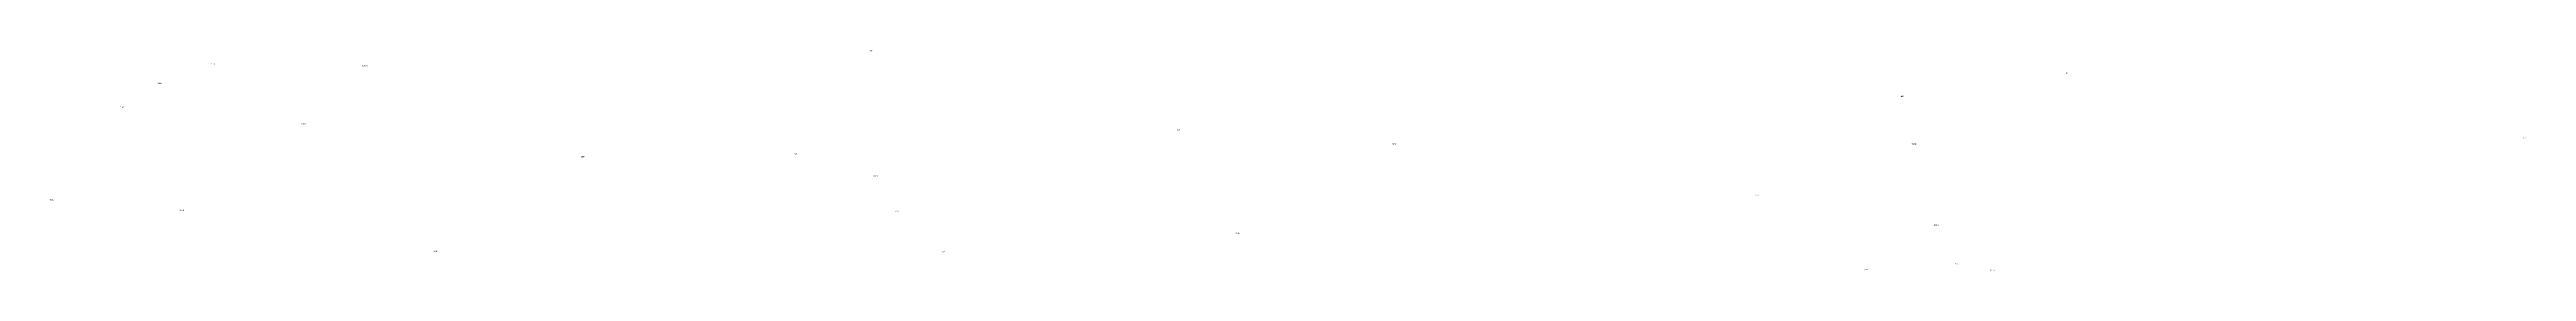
# Model space of a CAD drawing. Extents: x 212852 to 217021, y 173663 to 176722.
# Drawn here: x 214939 to 215943, y 175211 to 175301 of the extents above; entities that cross this region are included whole.
import ezdxf
from ezdxf.enums import TextEntityAlignment as Align

# ---------------------------------------------------------------- set-up
doc = ezdxf.new("R2010")
doc.units = 0
doc.header["$MEASUREMENT"] = 0
doc.layers.add('ADN', color=253, linetype='CONTINUOUS')

msp = doc.modelspace()

# ---------------------------------------------------------------- texts
at = {"layer": 'ADN'}
for s, p in [('226E', (215271.3, 175300.6)), ('214D', (214983.2, 175287.4)), ('214H', (215004.9, 175295.2)), ('213/2G', (215066.4, 175294.6)), ('1B', (215756.2, 175291.5)), ('214C', (214967.9, 175277.6)), ('36B', (215689.4, 175282.1)), ('213/2K', (215041.5, 175270.9)), ('98V', (215396.2, 175268.4)), ('215H', (215154.7, 175257.6)), ('226D', (215240.8, 175258.6)), ('91G2', (215483.7, 175262.7)), ('4078C', (215694.3, 175262.7)), ('749A', (215941.8, 175265.2)), ('227H', (215273.4, 175249.7)), ('210B', (214939.3, 175239.9)), ('213/2H', (214992.3, 175235.7)), ('227K', (215282, 175235.4)), ('37A', (215630.7, 175241.9)), ('91D2', (215420.1, 175226.4)), ('4078A', (215703.3, 175229.8)), ('213D', (215095, 175219.1)), ('227L', (215301.2, 175218.9)), ('37D', (215674.9, 175211.6)), ('36C', (215711.6, 175214)), ('4078D', (215726.1, 175211.4))]:
    msp.add_text(s, height=0.5, dxfattribs=at).set_placement(p, align=Align.MIDDLE_CENTER)

doc.saveas('drawing.dxf')
